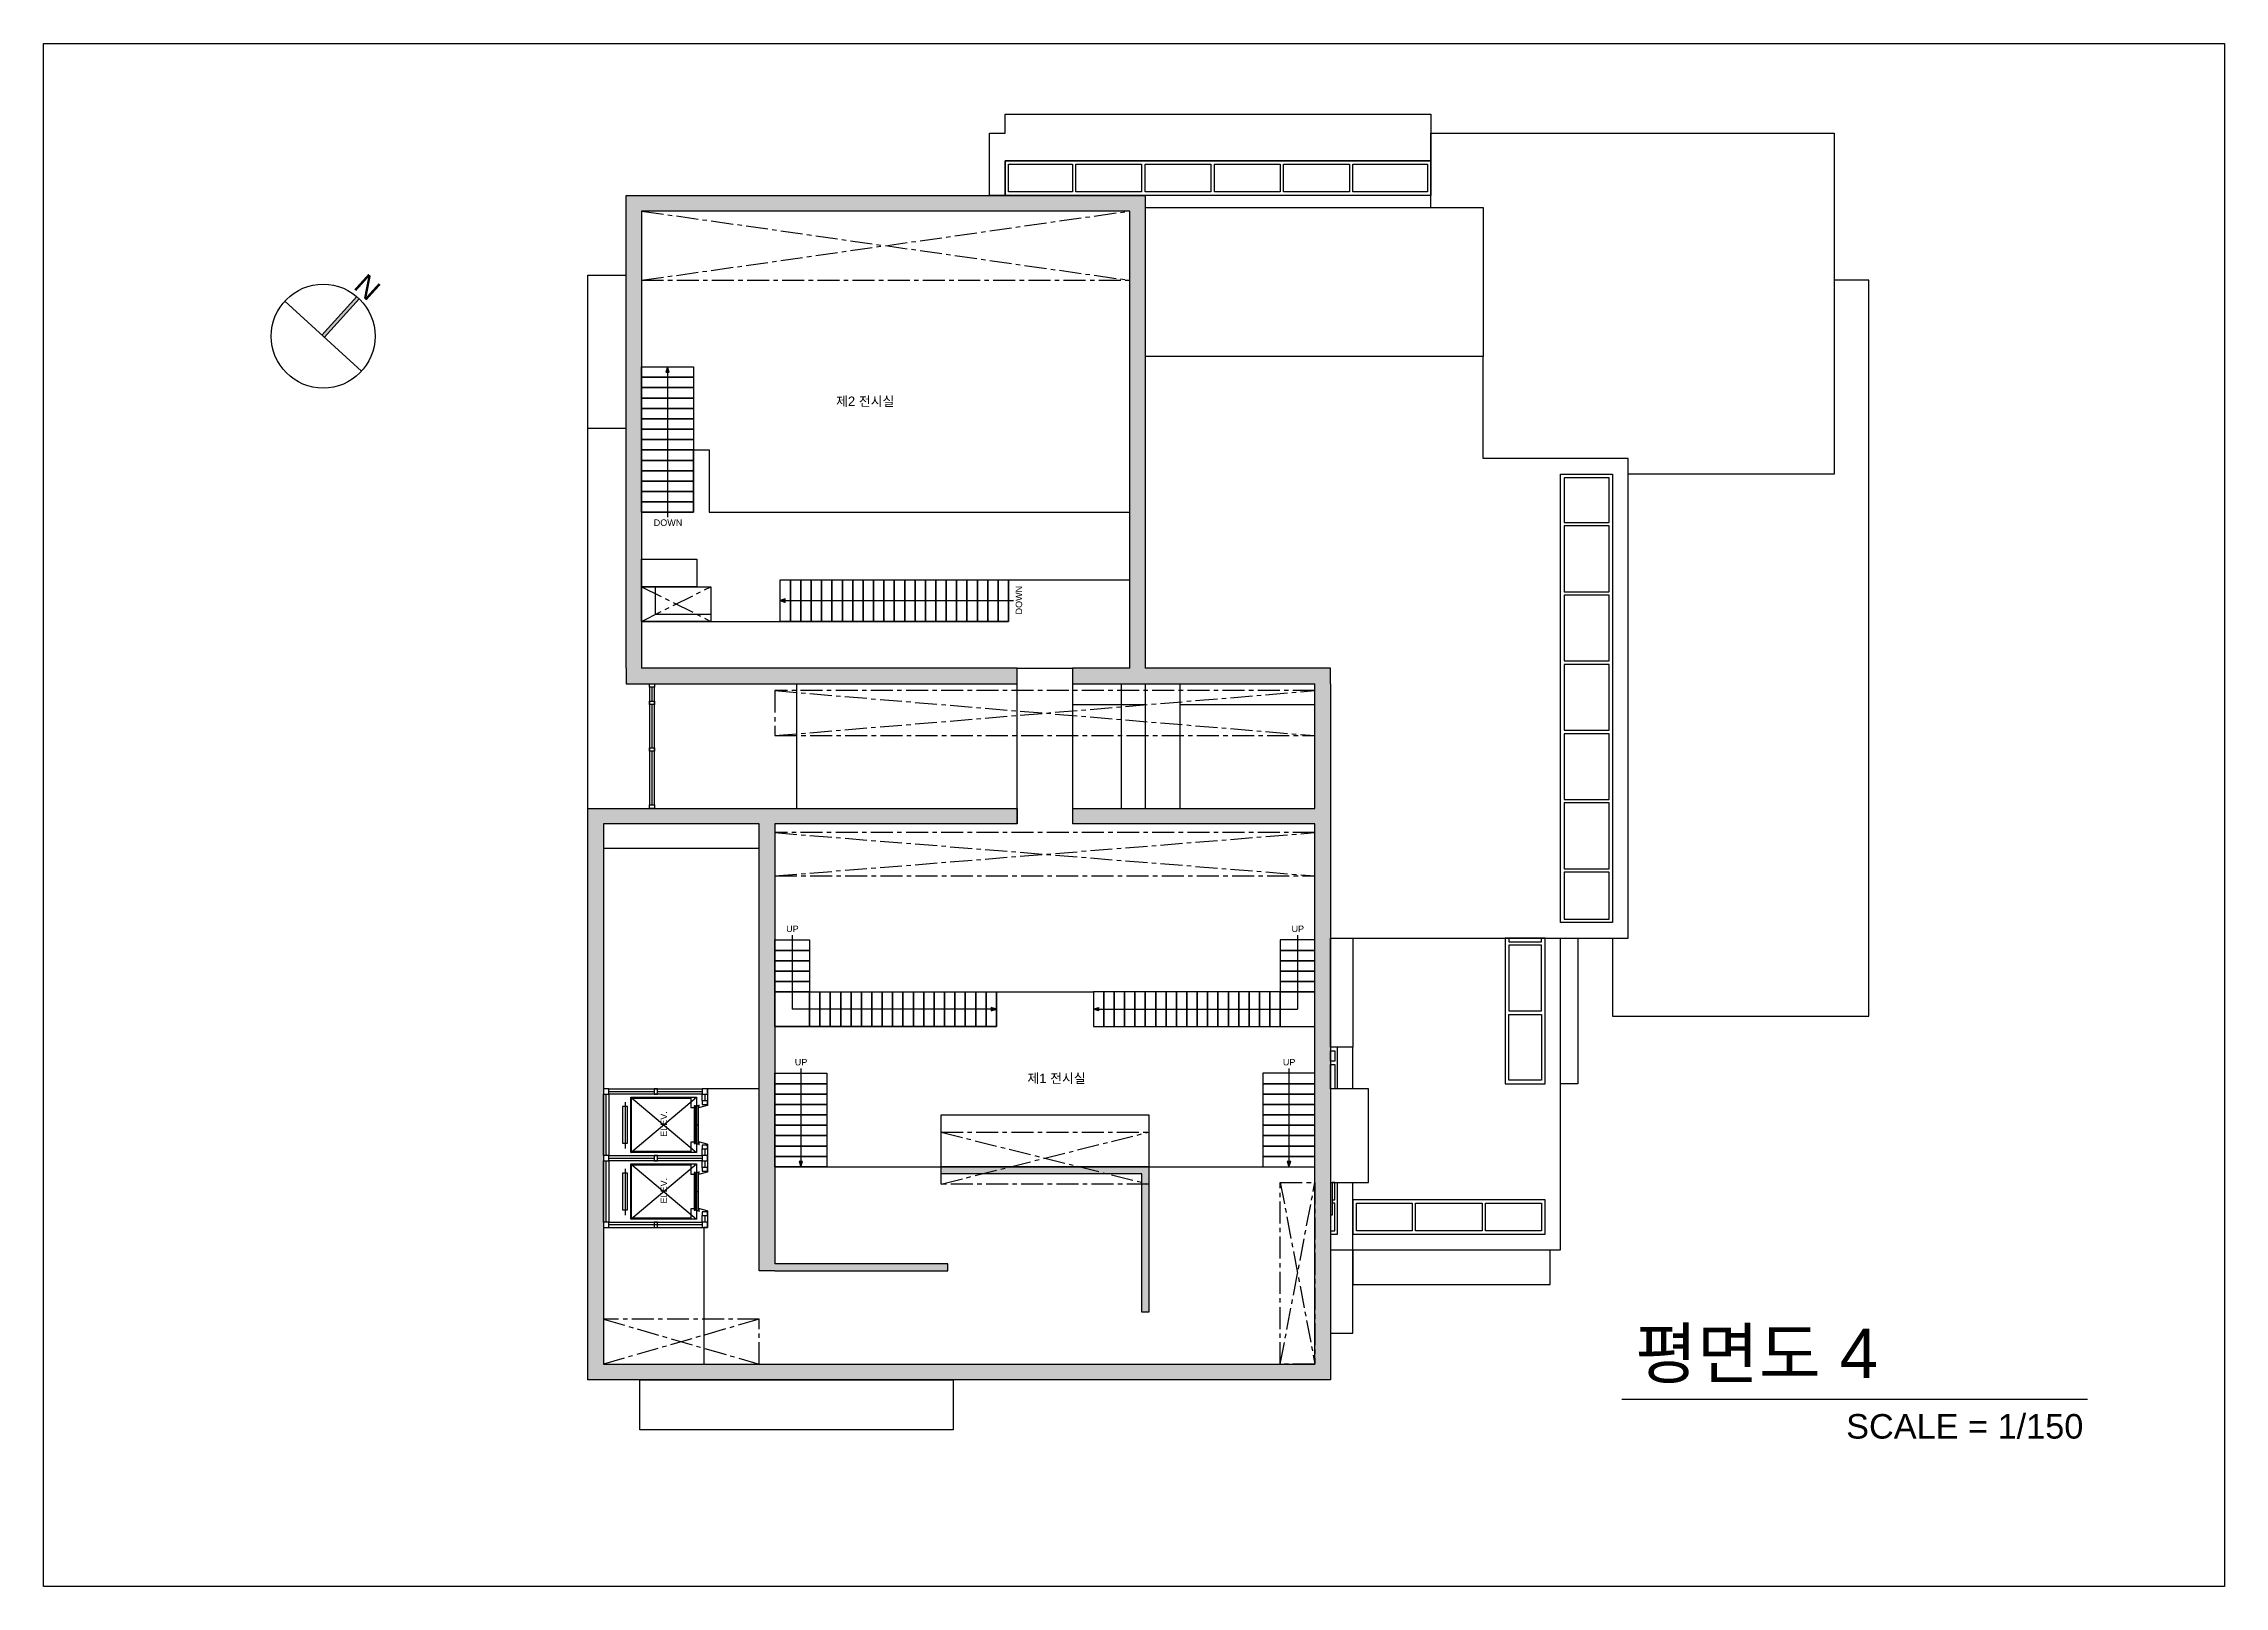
# Model space of a CAD drawing. Header units: millimetres. Extents: x 0 to 336000, y 0 to 193050.
# Drawn here: x 189000 to 252000, y 0 to 44550 of the extents above; entities that cross this region are included whole.
import ezdxf

# ---------------------------------------------------------------- set-up
doc = ezdxf.new("R2010")
doc.units = ezdxf.units.MM
doc.header["$LTSCALE"] = 20
doc.linetypes.add('CENTER', pattern=[50.8, 31.75, -6.35, 6.35, -6.35])
for name, color, linetype in [('CO-MECH', 1, 'Continuous'), ('개구부 표시', 1, 'CENTER'), ('계단', 3, 'Continuous'), ('단면', 2, 'Continuous'), ('옅은선', 40, 'Continuous'), ('유리', 7, 'Continuous'), ('입면', 7, 'Continuous'), ('창호', 4, 'Continuous')]:
    doc.layers.add(name, color=color, linetype=linetype)
doc.styles.get("Standard").update_dxf_attribs({"font": 'arial.ttf'})

msp = doc.modelspace()

# ---------------------------------------------------------------- texts
for s, height, rotation, p in [('N', 606, 317.8, (197924, 37500)), ('DOWN', 186.5, 90, (217269, 28067))]:
    msp.add_text(s, height=height, rotation=rotation).set_placement(p)
for s, height, p in [('제2 전시실', 272.3, (211892, 34086)), ('DOWN', 186.5, (206626, 30624)), ('UP', 186.5, (210451, 18895)), ('UP', 186.5, (225051, 18895)), ('UP', 186.5, (210701, 15045)), ('UP', 186.5, (224801, 15045)), ('제1 전시실', 272.3, (217419, 14534)), ('평면도 4', 1422.2, (234981, 6016)), ('SCALE = 1/150', 708.77, (241073, 4267))]:
    msp.add_text(s, height=height).set_placement(p)
at = {"layer": 'CO-MECH'}
for p in [(207010, 12983), (207010, 11058)]:
    msp.add_text('ELEV.', height=186.5, rotation=90, dxfattribs=at).set_placement(p)

# ---------------------------------------------------------------- hatches: boundary and pattern name
h = msp.add_hatch(color=256)
h.dxf.hatch_style = 1
h.paths.add_polyline_path([(198119, 37179, 0.016671), (198045, 37246), (197038, 36136), (197112, 36069)])
h = msp.add_hatch(color=256)
h.dxf.hatch_style = 1
h.paths.add_polyline_path([(206975, 35066), (207075, 35066), (207025, 35216)])
h = msp.add_hatch(color=256)
h.dxf.hatch_style = 1
h.paths.add_polyline_path([(210425, 28416), (210425, 28516), (210275, 28466)])
h = msp.add_hatch(color=256)
h.dxf.hatch_style = 1
h.paths.add_polyline_path([(216376, 16716), (216376, 16616), (216526, 16666)])
h = msp.add_hatch(color=256)
h.dxf.hatch_style = 1
h.paths.add_polyline_path([(219476, 16716), (219476, 16616), (219326, 16666)])
h = msp.add_hatch(color=256)
h.dxf.hatch_style = 1
h.paths.add_polyline_path([(210926, 12266), (210826, 12266), (210876, 12116)])
h = msp.add_hatch(color=256)
h.dxf.hatch_style = 1
h.paths.add_polyline_path([(225026, 12266), (224926, 12266), (224976, 12116)])
at = {"layer": '단면'}
h = msp.add_hatch(color=256, dxfattribs=at)
h.dxf.hatch_style = 1
h.paths.add_polyline_path([(220926, 12116), (220726, 12116), (214926, 12116), (214926, 11916), (220726, 11916), (220726, 7916), (220926, 7916)], flags=17)
h.paths.add_polyline_path([(226176, 22466), (226176, 26066), (226176, 26516), (220825, 26516), (220825, 40166), (220375, 40166), (206275, 40166), (205825, 40166), (205825, 26516), (205825, 26066), (217126, 26066), (217126, 26516), (206275, 26516), (206275, 39716), (220375, 39716), (220375, 26516), (218726, 26516), (218726, 26066), (225726, 26066), (225726, 22466), (218726, 22466), (218726, 22016), (225726, 22016), (225726, 6416), (205175, 6416), (205175, 22016), (209676, 22016), (209676, 9116), (210126, 9116), (215126, 9116), (215126, 9316), (210126, 9316), (210126, 22016), (217126, 22016), (217126, 22466), (209676, 22466), (204725, 22466), (204725, 22016), (204725, 6416), (204725, 5966), (226176, 5966), (226176, 6416)])

# ---------------------------------------------------------------- linework, layer by layer
for p, q in [((197038, 36136), (198045, 37246)), ((197112, 36069), (198119, 37179)), ((198187, 35095), (195964, 37110)), ((207025, 35216), (207025, 30878)), ((210275, 28466), (217015, 28466)), ((210626, 18804), (210626, 16666)), ((225226, 18804), (225226, 16666)), ((216376, 16666), (210626, 16666)), ((219476, 16666), (225226, 16666)), ((210876, 14954), (210876, 12266)), ((224976, 14954), (224976, 12266))]:
    msp.add_line(p, q)
for points in [[(189000, 0), (189000, 44550), (252000, 44550), (252000, 0), (189000, 0)], [(207075, 35066), (207025, 35216), (206975, 35066)], [(210425, 28516), (210275, 28466), (210425, 28416)], [(216376, 16616), (216526, 16666), (216376, 16716)], [(219476, 16616), (219326, 16666), (219476, 16716)], [(210826, 12266), (210876, 12116), (210926, 12266)], [(224926, 12266), (224976, 12116), (225026, 12266)]]:
    msp.add_lwpolyline(points, close=True)
msp.add_circle((197075, 36102), 1500)
at = {"layer": 'CO-MECH'}
for p, q in [((205796, 13978), (205796, 12643)), ((205961, 12533), (207858, 14123)), ((205961, 14123), (207858, 12533)), ((207796, 13328), (207836, 13328)), ((207871, 13328), (207911, 13328)), ((205796, 12053), (205796, 10718)), ((205961, 10608), (207858, 12198)), ((205961, 12198), (207858, 10608)), ((207796, 11403), (207836, 11403)), ((207871, 11403), (207911, 11403))]:
    msp.add_line(p, q, dxfattribs=at)
for points in [[(207846, 12818), (207846, 12828), (207858, 12828), (207858, 12533), (205961, 12533), (205961, 14123), (207858, 14123), (207858, 13828), (207846, 13828), (207846, 13838), (207846, 13828)], [(207786, 12818), (207786, 12828), (207701, 12828), (207701, 12558), (205986, 12558), (205986, 14098), (207701, 14098), (207701, 13828), (207786, 13828), (207786, 13838)], [(207846, 10893), (207846, 10903), (207858, 10903), (207858, 10608), (205961, 10608), (205961, 12198), (207858, 12198), (207858, 11903), (207846, 11903), (207846, 11913), (207846, 11903)], [(207786, 10893), (207786, 10903), (207701, 10903), (207701, 10633), (205986, 10633), (205986, 12173), (207701, 12173), (207701, 11903), (207786, 11903), (207786, 11913)]]:
    msp.add_lwpolyline(points, dxfattribs=at)
for points in [[(207836, 13878), (207796, 13878), (207796, 12788), (207836, 12788)], [(207911, 12768), (207871, 12768), (207871, 13888), (207911, 13888)], [(205721, 12803), (205871, 12803), (205871, 13853), (205721, 13853)], [(205721, 10878), (205871, 10878), (205871, 11928), (205721, 11928)], [(207836, 11953), (207796, 11953), (207796, 10863), (207836, 10863)], [(207911, 10843), (207871, 10843), (207871, 11963), (207911, 11963)]]:
    msp.add_lwpolyline(points, close=True, dxfattribs=at)
for points in [[(208146, 13918), (208171, 13918, -0.414214), (208176, 13913), (208176, 13892, -0.338213), (208173, 13887), (207957, 13829, -0.066661), (207956, 13828), (207931, 13828, -0.414214), (207926, 13833), (207926, 13893, -0.414214), (207931, 13898), (207946, 13898)], [(208146, 12738), (208171, 12738, 0.414214), (208176, 12743), (208176, 12765, 0.338213), (208173, 12770), (207957, 12828, 0.066661), (207956, 12828), (207931, 12828, 0.414214), (207926, 12823), (207926, 12763, 0.414214), (207931, 12758), (207946, 12758)], [(208146, 11993), (208171, 11993, -0.414214), (208176, 11988), (208176, 11967, -0.338213), (208173, 11962), (207957, 11904, -0.066661), (207956, 11903), (207931, 11903, -0.414214), (207926, 11908), (207926, 11968, -0.414214), (207931, 11973), (207946, 11973)], [(208146, 10813), (208171, 10813, 0.414214), (208176, 10818), (208176, 10840, 0.338213), (208173, 10845), (207957, 10903, 0.066661), (207956, 10903), (207931, 10903, 0.414214), (207926, 10898), (207926, 10838, 0.414214), (207931, 10833), (207946, 10833)]]:
    msp.add_lwpolyline(points, format="xyb", dxfattribs=at)
at = {"layer": '개구부 표시'}
for p, q in [((206275, 39716), (220375, 37716)), ((206275, 37716), (220375, 39716)), ((206275, 27866), (208275, 28866)), ((206275, 28866), (208275, 27866)), ((210126, 25866), (225726, 24566)), ((210126, 24566), (225726, 25866)), ((210126, 21766), (225726, 20516)), ((210126, 20516), (225726, 21766)), ((214926, 13116), (220926, 11616)), ((214926, 11616), (220926, 13116)), ((224726, 11666), (225726, 6416)), ((224726, 6416), (225726, 11666)), ((205175, 7716), (209676, 6416)), ((209676, 7716), (205175, 6416))]:
    msp.add_line(p, q, dxfattribs=at)
for points in [[(206275, 37716), (220375, 37716), (220375, 39716), (206275, 39716)], [(206275, 28866), (208275, 28866), (208275, 27866), (206275, 27866)], [(210126, 24566), (225726, 24566), (225726, 25866), (210126, 25866)], [(210126, 20516), (225726, 20516), (225726, 21766), (210126, 21766)], [(214926, 13116), (220926, 13116), (220926, 11616), (214926, 11616)], [(224726, 11666), (225726, 11666), (225726, 6416), (224726, 6416)], [(205175, 6416), (209676, 6416), (209676, 7716), (205175, 7716)]]:
    msp.add_lwpolyline(points, close=True, dxfattribs=at)
at = {"layer": '계단'}
for points in [[(206275, 35216), (207775, 35216), (207775, 34916), (206275, 34916)], [(206275, 34916), (207775, 34916), (207775, 34616), (206275, 34616)], [(206275, 34616), (207775, 34616), (207775, 34316), (206275, 34316)], [(206275, 34316), (207775, 34316), (207775, 34016), (206275, 34016)], [(206275, 34016), (207775, 34016), (207775, 33716), (206275, 33716)], [(206275, 33716), (207775, 33716), (207775, 33416), (206275, 33416)], [(206275, 33416), (207775, 33416), (207775, 33116), (206275, 33116)], [(206275, 33116), (207775, 33116), (207775, 32816), (206275, 32816)], [(206275, 32816), (207775, 32816), (207775, 32516), (206275, 32516)], [(206275, 32516), (207775, 32516), (207775, 32216), (206275, 32216)], [(206275, 32216), (207775, 32216), (207775, 31916), (206275, 31916)], [(206275, 31916), (207775, 31916), (207775, 31616), (206275, 31616)], [(206275, 31616), (207775, 31616), (207775, 31316), (206275, 31316)], [(206275, 31316), (207775, 31316), (207775, 31016), (206275, 31016)], [(210275, 29066), (210575, 29066), (210575, 27866), (210275, 27866)], [(210575, 29066), (210875, 29066), (210875, 27866), (210575, 27866)], [(210875, 29066), (211175, 29066), (211175, 27866), (210875, 27866)], [(211175, 29066), (211475, 29066), (211475, 27866), (211175, 27866)], [(211475, 29066), (211775, 29066), (211775, 27866), (211475, 27866)], [(211775, 29066), (212075, 29066), (212075, 27866), (211775, 27866)], [(212075, 29066), (212375, 29066), (212375, 27866), (212075, 27866)], [(212375, 29066), (212675, 29066), (212675, 27866), (212375, 27866)], [(212675, 29066), (212975, 29066), (212975, 27866), (212675, 27866)], [(212975, 29066), (213275, 29066), (213275, 27866), (212975, 27866)], [(213275, 29066), (213575, 29066), (213575, 27866), (213275, 27866)], [(213575, 29066), (213875, 29066), (213875, 27866), (213575, 27866)], [(213875, 29066), (214175, 29066), (214175, 27866), (213875, 27866)], [(214175, 29066), (214475, 29066), (214475, 27866), (214175, 27866)], [(214475, 29066), (214775, 29066), (214775, 27866), (214475, 27866)], [(214775, 29066), (215075, 29066), (215075, 27866), (214775, 27866)], [(215075, 29066), (215375, 29066), (215375, 27866), (215075, 27866)], [(215375, 29066), (215675, 29066), (215675, 27866), (215375, 27866)], [(215675, 29066), (215975, 29066), (215975, 27866), (215675, 27866)], [(215975, 29066), (216275, 29066), (216275, 27866), (215975, 27866)], [(216275, 29066), (216575, 29066), (216575, 27866), (216275, 27866)], [(216575, 29066), (216875, 29066), (216875, 27866), (216575, 27866)], [(210126, 18666), (211126, 18666), (211126, 18366), (210126, 18366)], [(210126, 18366), (211126, 18366), (211126, 18066), (210126, 18066)], [(225726, 18666), (224726, 18666), (224726, 18366), (225726, 18366)], [(225726, 18366), (224726, 18366), (224726, 18066), (225726, 18066)], [(210126, 18066), (211126, 18066), (211126, 17766), (210126, 17766)], [(210126, 17766), (211126, 17766), (211126, 17466), (210126, 17466)], [(225726, 18066), (224726, 18066), (224726, 17766), (225726, 17766)], [(225726, 17766), (224726, 17766), (224726, 17466), (225726, 17466)], [(210126, 17466), (211126, 17466), (211126, 17166), (210126, 17166)], [(210126, 17166), (211126, 17166), (211126, 16166), (210126, 16166)], [(211126, 17166), (211426, 17166), (211426, 16166), (211126, 16166)], [(211426, 17166), (211726, 17166), (211726, 16166), (211426, 16166)], [(211726, 17166), (212026, 17166), (212026, 16166), (211726, 16166)], [(212026, 17166), (212326, 17166), (212326, 16166), (212026, 16166)], [(212326, 17166), (212626, 17166), (212626, 16166), (212326, 16166)], [(212626, 17166), (212926, 17166), (212926, 16166), (212626, 16166)], [(212926, 17166), (213226, 17166), (213226, 16166), (212926, 16166)], [(213226, 17166), (213526, 17166), (213526, 16166), (213226, 16166)], [(213526, 17166), (213826, 17166), (213826, 16166), (213526, 16166)], [(213826, 17166), (214126, 17166), (214126, 16166), (213826, 16166)], [(214126, 17166), (214426, 17166), (214426, 16166), (214126, 16166)], [(214426, 17166), (214726, 17166), (214726, 16166), (214426, 16166)], [(214726, 17166), (215026, 17166), (215026, 16166), (214726, 16166)], [(215026, 17166), (215326, 17166), (215326, 16166), (215026, 16166)], [(215326, 17166), (215626, 17166), (215626, 16166), (215326, 16166)], [(215626, 17166), (215926, 17166), (215926, 16166), (215626, 16166)], [(215926, 17166), (216226, 17166), (216226, 16166), (215926, 16166)], [(216226, 17166), (216526, 17166), (216526, 16166), (216226, 16166)], [(219626, 17166), (219326, 17166), (219326, 16166), (219626, 16166)], [(219926, 17166), (219626, 17166), (219626, 16166), (219926, 16166)], [(220226, 17166), (219926, 17166), (219926, 16166), (220226, 16166)], [(220526, 17166), (220226, 17166), (220226, 16166), (220526, 16166)], [(220826, 17166), (220526, 17166), (220526, 16166), (220826, 16166)], [(221126, 17166), (220826, 17166), (220826, 16166), (221126, 16166)], [(221426, 17166), (221126, 17166), (221126, 16166), (221426, 16166)], [(221726, 17166), (221426, 17166), (221426, 16166), (221726, 16166)], [(222026, 17166), (221726, 17166), (221726, 16166), (222026, 16166)], [(222326, 17166), (222026, 17166), (222026, 16166), (222326, 16166)], [(222626, 17166), (222326, 17166), (222326, 16166), (222626, 16166)], [(222926, 17166), (222626, 17166), (222626, 16166), (222926, 16166)], [(223226, 17166), (222926, 17166), (222926, 16166), (223226, 16166)], [(223526, 17166), (223226, 17166), (223226, 16166), (223526, 16166)], [(223826, 17166), (223526, 17166), (223526, 16166), (223826, 16166)], [(224126, 17166), (223826, 17166), (223826, 16166), (224126, 16166)], [(224426, 17166), (224126, 17166), (224126, 16166), (224426, 16166)], [(224726, 17166), (224426, 17166), (224426, 16166), (224726, 16166)], [(225726, 17466), (224726, 17466), (224726, 17166), (225726, 17166)], [(225726, 17166), (224726, 17166), (224726, 16166), (225726, 16166)], [(210126, 14816), (211626, 14816), (211626, 14516), (210126, 14516)], [(210126, 14516), (211626, 14516), (211626, 14216), (210126, 14216)], [(225726, 14816), (224226, 14816), (224226, 14516), (225726, 14516)], [(225726, 14516), (224226, 14516), (224226, 14216), (225726, 14216)], [(210126, 14216), (211626, 14216), (211626, 13916), (210126, 13916)], [(210126, 13916), (211626, 13916), (211626, 13616), (210126, 13616)], [(225726, 14216), (224226, 14216), (224226, 13916), (225726, 13916)], [(225726, 13916), (224226, 13916), (224226, 13616), (225726, 13616)], [(210126, 13616), (211626, 13616), (211626, 13316), (210126, 13316)], [(210126, 13316), (211626, 13316), (211626, 13016), (210126, 13016)], [(225726, 13616), (224226, 13616), (224226, 13316), (225726, 13316)], [(225726, 13316), (224226, 13316), (224226, 13016), (225726, 13016)], [(210126, 13016), (211626, 13016), (211626, 12716), (210126, 12716)], [(210126, 12716), (211626, 12716), (211626, 12416), (210126, 12416)], [(225726, 13016), (224226, 13016), (224226, 12716), (225726, 12716)], [(225726, 12716), (224226, 12716), (224226, 12416), (225726, 12416)], [(210126, 12416), (211626, 12416), (211626, 12116), (210126, 12116)], [(225726, 12416), (224226, 12416), (224226, 12116), (225726, 12116)]]:
    msp.add_lwpolyline(points, close=True, dxfattribs=at)
at = {"layer": '단면'}
for p, q in [((217126, 26066), (217126, 26516)), ((218726, 26516), (218726, 26066)), ((217126, 22466), (217126, 22016)), ((218726, 22466), (218726, 22016)), ((234589, 5408), (248047, 5408))]:
    msp.add_line(p, q, dxfattribs=at)
for points in [[(205825, 26516), (205825, 40166), (206275, 40166)], [(206275, 40166), (220375, 40166)], [(206275, 39716), (206275, 26516)], [(220375, 39716), (206275, 39716)], [(220375, 40166), (220825, 40166), (220825, 26516)], [(220375, 26516), (220375, 39716)], [(205825, 26516), (205825, 26066), (217126, 26066)], [(217126, 26516), (206275, 26516)], [(220375, 26516), (218726, 26516)], [(226176, 26066), (226176, 26516), (220825, 26516)], [(218726, 26066), (225726, 26066)], [(225726, 22466), (225726, 26066)], [(226176, 26066), (226176, 26066), (226176, 22466)], [(204725, 22016), (204725, 22466), (209676, 22466)], [(209676, 22466), (217126, 22466)], [(218726, 22466), (225726, 22466)], [(226176, 22466), (226176, 22466), (226176, 6416)], [(204725, 6416), (204725, 22016)], [(209676, 22016), (205175, 22016)], [(205175, 22016), (205175, 6416)], [(210126, 9116), (209676, 9116), (209676, 22016)], [(210126, 22016), (210126, 9316)], [(217126, 22016), (210126, 22016)], [(225726, 22016), (218726, 22016)], [(225726, 6416), (225726, 6416), (225726, 22016)], [(220726, 11916), (214926, 11916), (214926, 12116), (220726, 12116)], [(220726, 12116), (220926, 12116), (220926, 7916), (220726, 7916), (220726, 11916)], [(210126, 9116), (215126, 9116), (215126, 9316), (210126, 9316)], [(226176, 6416), (226176, 5966), (204725, 5966), (204725, 6416)], [(205175, 6416), (225726, 6416)]]:
    msp.add_lwpolyline(points, dxfattribs=at)
at = {"layer": '옅은선'}
for p, q in [((204725, 33445), (204725, 37862)), ((204725, 37862), (205825, 37862)), ((204725, 22466), (204725, 33445)), ((204725, 33445), (205825, 33445)), ((210758, 22466), (210758, 26066)), ((220125, 26066), (220125, 22466)), ((220825, 26066), (220825, 22466)), ((221825, 26066), (221825, 22466)), ((218726, 25466), (220825, 25466)), ((221825, 25466), (225726, 25466)), ((205175, 21313), (209676, 21313)), ((226825, 9716), (226825, 8716)), ((232525, 8716), (232525, 9716)), ((226825, 8716), (232525, 8716))]:
    msp.add_line(p, q, dxfattribs=at)
msp.add_lwpolyline([(226176, 7316), (226825, 7316), (226825, 9716)], dxfattribs=at)
at = {"layer": '유리'}
for p, q in [((206575, 25966), (206575, 25566)), ((206575, 25466), (206575, 24216)), ((206575, 24116), (206575, 22566)), ((205250, 12441), (205250, 14216)), ((205325, 14291), (206638, 14291)), ((206738, 14291), (208026, 14291)), ((208101, 14216), (208101, 14018)), ((208101, 12638), (208101, 12441)), ((205250, 10516), (205250, 12291)), ((205325, 12366), (206638, 12366)), ((206738, 12366), (208026, 12366)), ((208101, 12291), (208101, 12093)), ((208101, 10713), (208101, 10516)), ((208026, 10441), (205325, 10441))]:
    msp.add_line(p, q, dxfattribs=at)
at = {"layer": '입면'}
for p, q in [((229075, 39816), (229075, 41966)), ((229075, 41966), (240725, 41966)), ((240725, 41966), (240725, 32116)), ((220825, 39816), (230587, 39816)), ((230587, 39816), (230587, 35516)), ((241725, 37716), (240725, 37716)), ((241725, 16466), (241725, 37716)), ((230587, 35516), (220825, 35516)), ((230587, 32566), (230587, 35516)), ((207775, 31016), (207775, 32816)), ((207775, 32816), (208225, 32816)), ((208225, 32816), (208225, 31016)), ((234775, 32566), (230587, 32566)), ((234775, 18716), (234775, 32566)), ((240725, 32116), (234775, 32116)), ((206275, 31016), (207775, 31016)), ((208225, 31016), (220375, 31016)), ((216875, 27866), (216875, 29066)), ((216875, 29066), (220375, 29066)), ((206275, 27866), (216875, 27866)), ((217126, 26516), (218726, 26516)), ((226176, 18716), (234775, 18716)), ((232825, 9716), (232825, 18716)), ((234325, 18716), (234325, 16466)), ((234325, 16466), (241725, 16466)), ((210126, 16166), (216526, 16166)), ((219326, 16166), (225726, 16166)), ((226375, 14366), (226375, 15566)), ((226825, 14366), (226825, 15566)), ((209676, 14366), (208176, 14366)), ((208176, 14366), (208176, 13892)), ((208176, 12765), (208176, 11967)), ((210126, 12116), (225726, 12116)), ((226375, 10166), (226375, 11666)), ((226825, 9716), (226825, 11666)), ((208176, 10840), (208176, 10366)), ((208176, 10366), (208076, 10366)), ((208076, 10366), (208076, 6416)), ((226176, 10166), (226375, 10166)), ((226176, 9716), (226825, 9716)), ((226825, 9716), (232825, 9716))]:
    msp.add_line(p, q, dxfattribs=at)
for points in [[(216775, 41966), (216775, 42516), (229075, 42516), (229075, 41166), (216775, 41166)], [(216775, 41166), (216775, 40166), (216325, 40166), (216325, 41966), (216775, 41966)], [(217126, 22016), (217126, 26516)], [(218726, 26516), (218726, 22016)], [(216526, 16166), (216526, 17166), (219326, 17166), (219326, 16166)], [(226225, 11666), (226225, 10716), (226176, 10716)]]:
    msp.add_lwpolyline(points, dxfattribs=at)
for points in [[(216775, 41166), (229075, 41166), (229075, 40166), (216775, 40166)], [(232825, 32116), (234325, 32116), (234325, 19166), (232825, 19166)], [(206275, 29666), (207875, 29666), (207875, 28866), (206275, 28866)], [(206275, 28866), (208275, 28866), (208275, 27866), (206275, 27866)], [(206675, 28866), (208275, 28866), (208275, 28066), (206675, 28066)], [(226176, 18716), (226825, 18716), (226825, 15566), (226176, 15566)], [(231225, 14516), (232375, 14516), (232375, 18716), (231225, 18716)], [(233325, 14516), (232825, 14516), (232825, 18716), (233325, 18716)], [(226176, 11666), (227276, 11666), (227276, 14366), (226176, 14366)], [(214926, 13616), (220926, 13616), (220926, 12116), (214926, 12116)], [(232375, 11166), (226825, 11166), (226825, 10166), (232375, 10166)], [(206225, 5966), (215275, 5966), (215275, 4516), (206225, 4516)]]:
    msp.add_lwpolyline(points, close=True, dxfattribs=at)
at = {"layer": '창호'}
for p, q in [((205325, 10516), (208026, 10516)), ((205325, 10366), (208026, 10366))]:
    msp.add_line(p, q, dxfattribs=at)
for points in [[(216875, 41066), (218721, 41066), (218721, 40266), (216875, 40266)], [(218821, 41066), (220721, 41066), (220721, 40266), (218821, 40266)], [(220821, 41066), (222721, 41066), (222721, 40266), (220821, 40266)], [(222821, 41066), (224721, 41066), (224721, 40266), (222821, 40266)], [(224821, 41066), (226721, 41066), (226721, 40266), (224821, 40266)], [(226821, 41066), (228975, 41066), (228975, 40266), (226821, 40266)], [(232925, 30723), (234225, 30723), (234225, 32016), (232925, 32016)], [(232925, 28723), (234225, 28723), (234225, 30623), (232925, 30623)], [(232925, 26723), (234225, 26723), (234225, 28623), (232925, 28623)], [(232925, 24723), (234225, 24723), (234225, 26623), (232925, 26623)], [(206500, 26066), (206650, 26066), (206650, 25966), (206500, 25966)], [(206500, 22566), (206650, 22566), (206650, 25966), (206500, 25966)], [(206500, 25566), (206650, 25566), (206650, 25466), (206500, 25466)], [(232925, 22723), (234225, 22723), (234225, 24623), (232925, 24623)], [(206500, 24216), (206650, 24216), (206650, 24116), (206500, 24116)], [(206500, 22566), (206650, 22566), (206650, 22466), (206500, 22466)], [(232925, 20723), (234225, 20723), (234225, 22623), (232925, 22623)], [(232925, 19266), (234225, 19266), (234225, 20623), (232925, 20623)], [(231325, 18616), (232275, 18616), (232275, 18716), (231325, 18716)], [(231325, 16616), (232275, 16616), (232275, 18516), (231325, 18516)], [(231325, 16516), (232275, 16516), (232275, 14616), (231325, 14616)], [(226176, 15466), (226300, 15466), (226300, 15166), (226176, 15166)], [(226176, 15066), (226300, 15066), (226300, 14366), (226176, 14366)], [(205175, 14216), (205325, 14216), (205325, 14366), (205175, 14366)], [(205175, 14216), (205325, 14216), (205325, 12441), (205175, 12441)], [(205325, 14366), (208026, 14366), (208026, 14216), (205325, 14216)], [(206638, 14366), (206638, 14216), (206738, 14216), (206738, 14366)], [(208026, 14216), (208176, 14216), (208176, 14366), (208026, 14366)], [(208026, 14216), (208176, 14216), (208176, 14018), (208026, 14018)], [(208026, 13918), (208176, 13918), (208176, 14018), (208026, 14018)], [(208026, 12638), (208176, 12638), (208176, 12738), (208026, 12738)], [(208026, 12638), (208176, 12638), (208176, 12441), (208026, 12441)], [(205175, 12291), (205325, 12291), (205325, 12441), (205175, 12441)], [(205175, 12291), (205325, 12291), (205325, 10516), (205175, 10516)], [(205325, 12441), (208026, 12441), (208026, 12291), (205325, 12291)], [(206638, 12441), (206638, 12291), (206738, 12291), (206738, 12441)], [(208026, 12291), (208176, 12291), (208176, 12441), (208026, 12441)], [(208026, 12291), (208176, 12291), (208176, 12093), (208026, 12093)], [(208026, 11993), (208176, 11993), (208176, 12093), (208026, 12093)], [(226225, 11166), (226300, 11166), (226300, 11666), (226225, 11666)], [(208026, 10713), (208176, 10713), (208176, 10813), (208026, 10813)], [(208026, 10713), (208176, 10713), (208176, 10516), (208026, 10516)], [(226925, 11066), (228532, 11066), (228532, 10266), (226925, 10266)], [(228632, 11066), (230557, 11066), (230557, 10266), (228632, 10266)], [(230657, 11066), (232275, 11066), (232275, 10266), (230657, 10266)], [(205175, 10366), (205325, 10366), (205325, 10516), (205175, 10516)], [(206638, 10516), (206638, 10366), (206738, 10366), (206738, 10516)], [(208026, 10366), (208176, 10366), (208176, 10516), (208026, 10516)]]:
    msp.add_lwpolyline(points, close=True, dxfattribs=at)
msp.add_lwpolyline([(226176, 11066), (226176, 11066), (226176, 10266), (226300, 10266), (226300, 11066), (226225, 11066)], dxfattribs=at)

msp.set_redraw_order([(e.dxf.handle, doc.entitydb.next_handle()) for e in msp.query("TEXT MTEXT ATTDEF DIMENSION ARC_DIMENSION")])  # texts and dimensions are drawn at this point

doc.saveas('drawing.dxf')
